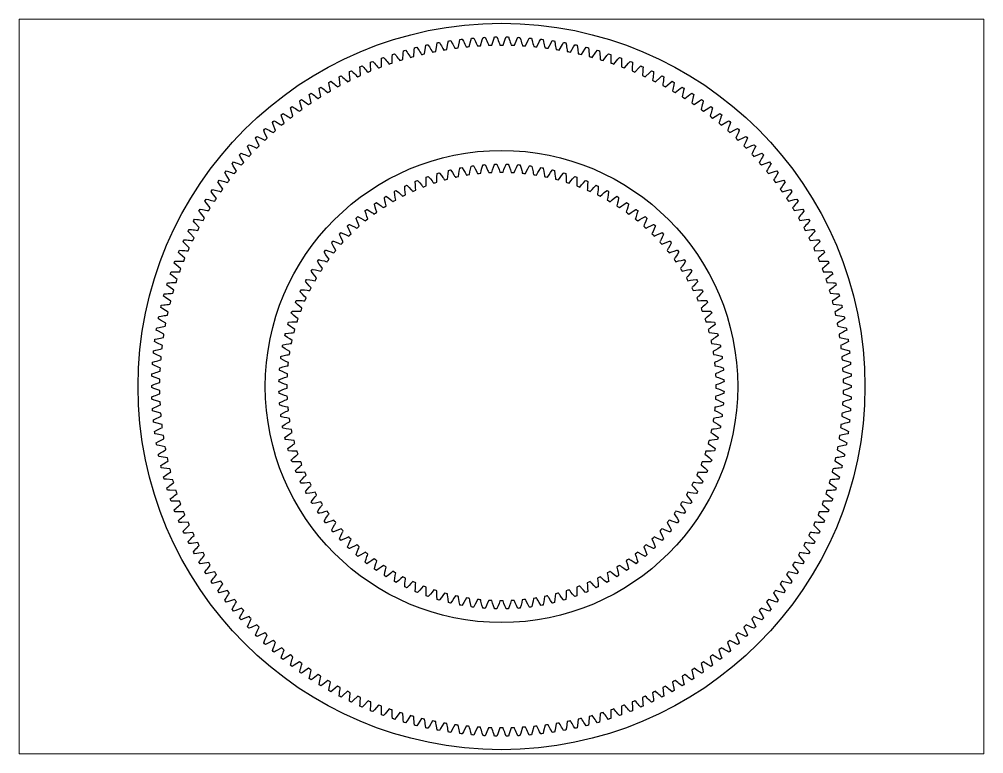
# Paper-space layout 'Layout1' of a CAD drawing. Header units: inches. Extents: x 1.05 to 9.45, y 0.8 to 7.2.
# The model-space entities are those that its viewports show. They can reach past a viewport. Long polylines and large blocks are cut down to what shows.
import ezdxf

# ---------------------------------------------------------------- set-up
doc = ezdxf.new("R2010")
doc.units = ezdxf.units.IN
doc.header["$MEASUREMENT"] = 0

msp = doc.modelspace()

# ---------------------------------------------------------------- linework, layer by layer
for points in [[(100.14, 197.79, 0.001625), (100.77, 197.8), (101.02, 197.18, 0.001149), (101.62, 195.56, 0.001149), (102.05, 195.56), (102.48, 195.56), (103.07, 197.18), (103.33, 197.8), (103.33, 197.8, 0.001625), (103.95, 197.79), (104.19, 197.16, 0.001149), (104.72, 195.52, 0.001149), (105.16, 195.51), (105.59, 195.49), (106.23, 197.09), (106.51, 197.7), (106.51, 197.7, 0.001625), (107.13, 197.67), (107.34, 197.04, 0.001149), (107.83, 195.38, 0.001149), (108.26, 195.35), (108.69, 195.32), (109.39, 196.9), (109.68, 197.5), (109.68, 197.5, 0.001625), (110.31, 197.45), (110.5, 196.81, 0.001149), (110.93, 195.14, 0.001149), (111.36, 195.1), (111.79, 195.05), (112.54, 196.61), (112.85, 197.2), (112.85, 197.2, 0.001625), (113.47, 197.13), (113.64, 196.48, 0.001149), (114.02, 194.79, 0.001149), (114.45, 194.74), (114.87, 194.68), (115.68, 196.21), (116.01, 196.79), (116.01, 196.79, 0.001625), (116.63, 196.7), (116.78, 196.04, 0.001149), (117.09, 194.35, 0.001149), (117.52, 194.28), (117.95, 194.2), (118.8, 195.7), (119.15, 196.28), (119.15, 196.28, 0.001625), (119.77, 196.16), (119.89, 195.5, 0.001149), (120.15, 193.8, 0.001149), (120.58, 193.71), (121, 193.63), (121.9, 195.1), (122.27, 195.66), (122.27, 195.66, 0.001625), (122.88, 195.53), (122.99, 194.86, 0.001149), (123.19, 193.15, 0.001149), (123.61, 193.05), (124.03, 192.95), (124.98, 194.39), (125.37, 194.94), (125.37, 194.94, 0.001625), (125.98, 194.78), (126.06, 194.12, 0.001149), (126.21, 192.4, 0.001149), (126.63, 192.29), (127.04, 192.17), (128.04, 193.58), (128.45, 194.12), (128.45, 194.12, 0.001625), (129.05, 193.94), (129.11, 193.27, 0.001149), (129.2, 191.55, 0.001149), (129.61, 191.42), (130.03, 191.3), (131.07, 192.67), (131.49, 193.19), (131.49, 193.19, 0.001625), (132.09, 193), (132.13, 192.33, 0.001149), (132.16, 190.6, 0.001149), (132.57, 190.46), (132.98, 190.32), (134.07, 191.66), (134.51, 192.17), (134.51, 192.17, 0.001625), (135.1, 191.96), (135.11, 191.29, 0.001149), (135.09, 189.56, 0.001149), (135.49, 189.41), (135.9, 189.25), (137.03, 190.56), (137.49, 191.05), (137.49, 191.05, 0.001625), (138.07, 190.81), (138.06, 190.14, 0.001149), (137.98, 188.42, 0.001149), (138.38, 188.25), (138.78, 188.08), (139.95, 189.35), (140.42, 189.83), (140.42, 189.83, 0.001625), (141, 189.57), (140.97, 188.9, 0.001149), (140.83, 187.18, 0.001149), (141.23, 187), (141.62, 186.82), (142.83, 188.05), (143.32, 188.51), (143.32, 188.51, 0.001625), (143.89, 188.24), (143.84, 187.57, 0.001149), (143.64, 185.85, 0.001149), (144.03, 185.66), (144.42, 185.47), (145.67, 186.65), (146.17, 187.1), (146.17, 187.1, 0.001625), (146.73, 186.81), (146.66, 186.14, 0.001149), (146.41, 184.43, 0.001149), (146.79, 184.23), (147.17, 184.02), (148.46, 185.16), (148.98, 185.59), (148.98, 185.59, 0.001625), (149.52, 185.28), (149.43, 184.62, 0.001149), (149.12, 182.92, 0.001149), (149.5, 182.7), (149.87, 182.48), (151.2, 183.58), (151.73, 183.99), (151.73, 183.99, 0.001625), (152.27, 183.67), (152.15, 183.01, 0.001149), (151.79, 181.32, 0.001149), (152.15, 181.09), (152.52, 180.86), (153.88, 181.91), (154.43, 182.31), (154.43, 182.31, 0.001625), (154.95, 181.96), (154.81, 181.31, 0.001149), (154.4, 179.63, 0.001149), (154.76, 179.39), (155.11, 179.15), (156.51, 180.16), (157.07, 180.53), (157.07, 180.53, 0.001625), (157.58, 180.17), (157.42, 179.52, 0.001149), (156.95, 177.86, 0.001149), (157.3, 177.61), (157.65, 177.35), (159.08, 178.31), (159.65, 178.67), (159.65, 178.67, 0.001625), (160.15, 178.29), (159.97, 177.64, 0.001149), (159.44, 176, 0.001149), (159.78, 175.74), (160.12, 175.47), (161.59, 176.39), (162.17, 176.72), (162.17, 176.72, 0.001625), (162.66, 176.33), (162.45, 175.69, 0.001149), (161.87, 174.06, 0.001149), (162.21, 173.79), (162.54, 173.51), (164.03, 174.38), (164.62, 174.69), (164.62, 174.69, 0.001625), (165.1, 174.28), (164.87, 173.65, 0.001149), (164.24, 172.05, 0.001149), (164.56, 171.76), (164.88, 171.47), (166.4, 172.29), (167.01, 172.58), (167.01, 172.58, 0.001625), (167.47, 172.16), (167.22, 171.53, 0.001149), (166.53, 169.95, 0.001149), (166.85, 169.65), (167.16, 169.35), (168.71, 170.12), (169.32, 170.4), (169.32, 170.4, 0.001625), (169.76, 169.96), (169.5, 169.34, 0.001149), (168.76, 167.78, 0.001149), (169.06, 167.47), (169.37, 167.17), (170.94, 167.88), (171.56, 168.13), (171.56, 168.13, 0.001625), (171.99, 167.68), (171.7, 167.07, 0.001149), (170.91, 165.54, 0.001149), (171.21, 165.22), (171.5, 164.9), (173.09, 165.56), (173.72, 165.8), (173.72, 165.8, 0.001625), (174.14, 165.33), (173.83, 164.73, 0.001149), (172.99, 163.23, 0.001149), (173.27, 162.9), (173.55, 162.57), (175.17, 163.18), (175.81, 163.39), (175.81, 163.39, 0.001625), (176.21, 162.91), (175.88, 162.33, 0.001149), (174.99, 160.85, 0.001149), (175.26, 160.51), (175.53, 160.18), (177.17, 160.73), (177.81, 160.92), (177.81, 160.92, 0.001625), (178.19, 160.43), (177.85, 159.85, 0.001149), (176.91, 158.4, 0.001149), (177.17, 158.06), (177.43, 157.71), (179.08, 158.21), (179.73, 158.38), (179.73, 158.38, 0.001625), (180.1, 157.88), (179.74, 157.31, 0.001149), (178.75, 155.9, 0.001149), (179, 155.54), (179.25, 155.19), (180.91, 155.64), (181.57, 155.79), (181.57, 155.79, 0.001625), (181.92, 155.27), (181.54, 154.71, 0.001149), (180.5, 153.33, 0.001149), (180.74, 152.97), (180.98, 152.61), (182.66, 153), (183.32, 153.13), (183.32, 153.13, 0.001625), (183.65, 152.6), (183.25, 152.06, 0.001149), (182.17, 150.71, 0.001149), (182.4, 150.34), (182.62, 149.97), (184.32, 150.3), (184.98, 150.41), (184.98, 150.41, 0.001625), (185.29, 149.87), (184.88, 149.35, 0.001149), (183.76, 148.03, 0.001149), (183.97, 147.66), (184.18, 147.28), (185.88, 147.56), (186.55, 147.64), (186.55, 147.64, 0.001625), (186.85, 147.09), (186.41, 146.58, 0.001149), (185.25, 145.31, 0.001149), (185.45, 144.92), (185.65, 144.54), (187.36, 144.76), (188.03, 144.82), (188.03, 144.82, 0.001625), (188.31, 144.26), (187.85, 143.77, 0.001149), (186.65, 142.53, 0.001149), (186.84, 142.14), (187.02, 141.75), (188.74, 141.92), (189.41, 141.96), (189.41, 141.96, 0.001625), (189.67, 141.39), (189.2, 140.91, 0.001149), (187.96, 139.71, 0.001149), (188.13, 139.32), (188.3, 138.92), (190.03, 139.03), (190.7, 139.05), (190.7, 139.05, 0.001625), (190.94, 138.47), (190.46, 138, 0.001149), (189.17, 136.85, 0.001149), (189.33, 136.45), (189.49, 136.05), (191.22, 136.1), (191.89, 136.09), (191.89, 136.09, 0.001625), (192.11, 135.51), (191.61, 135.06, 0.001149), (190.29, 133.95, 0.001149), (190.44, 133.55), (190.58, 133.14), (192.31, 133.13), (192.98, 133.11), (192.98, 133.11, 0.001625), (193.18, 132.51), (192.67, 132.08, 0.001149), (191.31, 131.02, 0.001149), (191.45, 130.61), (191.58, 130.19), (193.3, 130.13), (193.97, 130.08), (193.97, 130.08, 0.001625), (194.16, 129.48), (193.63, 129.07, 0.001149), (192.24, 128.05, 0.001149), (192.36, 127.63), (192.48, 127.22), (194.2, 127.1), (194.87, 127.03), (194.87, 127.03, 0.001625), (195.03, 126.42), (194.49, 126.02, 0.001149), (193.06, 125.05, 0.001149), (193.17, 124.63), (193.28, 124.21), (194.99, 124.04), (195.66, 123.94), (195.66, 123.94, 0.001625), (195.8, 123.33), (195.25, 122.95, 0.001149), (193.79, 122.03, 0.001149), (193.88, 121.61), (193.98, 121.19), (195.69, 120.95), (196.35, 120.84), (196.35, 120.84, 0.001625), (196.47, 120.22), (195.91, 119.86, 0.001149), (194.42, 118.98, 0.001149), (194.5, 118.56), (194.57, 118.14), (196.28, 117.84), (196.93, 117.71), (196.93, 117.71, 0.001625), (197.04, 117.09), (196.46, 116.75, 0.001149), (194.94, 115.92, 0.001149), (195.01, 115.49), (195.07, 115.07), (196.76, 114.72), (197.42, 114.56), (197.42, 114.56, 0.001625), (197.5, 113.94), (196.91, 113.62, 0.001149), (195.37, 112.84, 0.001149), (195.42, 112.41), (195.47, 111.98), (197.15, 111.58), (197.79, 111.4), (197.79, 111.4, 0.001625), (197.86, 110.78), (197.26, 110.48, 0.001149), (195.69, 109.75, 0.001149), (195.73, 109.32), (195.76, 108.89), (197.43, 108.43), (198.07, 108.23), (198.07, 108.23, 0.001625), (198.11, 107.61), (197.5, 107.32, 0.001149), (195.91, 106.65, 0.001149), (195.93, 106.22), (195.95, 105.79), (197.6, 105.27), (198.23, 105.05), (198.23, 105.05, 0.001625), (198.26, 104.43), (197.64, 104.16, 0.001149), (196.03, 103.54, 0.001149), (196.04, 103.11), (196.04, 102.68), (197.67, 102.11), (198.3, 101.87), (198.3, 101.87, 0.001625), (198.3, 101.24), (197.67, 101, 0.001149), (196.04, 100.44, 0.001149), (196.04, 100), (196.03, 99.57), (197.64, 98.95), (198.26, 98.69), (198.26, 98.69, 0.001625), (198.23, 98.06), (197.6, 97.84, 0.001149), (195.95, 97.33, 0.001149), (195.93, 96.9), (195.91, 96.47), (197.5, 95.79), (198.11, 95.51), (198.11, 95.51, 0.001625), (198.07, 94.88), (197.43, 94.68, 0.001149), (195.76, 94.23, 0.001149), (195.73, 93.79), (195.69, 93.36), (197.26, 92.64), (197.86, 92.34), (197.86, 92.34, 0.001625), (197.79, 91.71), (197.15, 91.53, 0.001149), (195.47, 91.13, 0.001149), (195.42, 90.7), (195.37, 90.27), (196.91, 89.5), (197.5, 89.17), (197.5, 89.17, 0.001625), (197.42, 88.55), (196.76, 88.39, 0.001149), (195.07, 88.05, 0.001149), (195.01, 87.62), (194.94, 87.19), (196.46, 86.37), (197.04, 86.02), (197.04, 86.02, 0.001625), (196.93, 85.41), (196.28, 85.27, 0.001149), (194.57, 84.98, 0.001149), (194.5, 84.55), (194.42, 84.13), (195.91, 83.25), (196.47, 82.89), (196.47, 82.89, 0.001625), (196.35, 82.28), (195.69, 82.16, 0.001149), (193.98, 81.93, 0.001149), (193.88, 81.51), (193.79, 81.09), (195.25, 80.16), (195.8, 79.78), (195.8, 79.78, 0.001625), (195.66, 79.17), (194.99, 79.08, 0.001149), (193.28, 78.9, 0.001149), (193.17, 78.48), (193.06, 78.06), (194.49, 77.09), (195.03, 76.69), (195.03, 76.69, 0.001625), (194.87, 76.09), (194.2, 76.02, 0.001149), (192.48, 75.9, 0.001149), (192.36, 75.48), (192.24, 75.07), (193.63, 74.05), (194.16, 73.63), (194.16, 73.63, 0.001625), (193.97, 73.03), (193.3, 72.98, 0.001149), (191.58, 72.92, 0.001149), (191.45, 72.51), (191.31, 72.1), (192.67, 71.03), (193.18, 70.6), (193.18, 70.6, 0.001625), (192.98, 70.01), (192.31, 69.98, 0.001149), (190.58, 69.98, 0.001149), (190.44, 69.57), (190.29, 69.16), (191.61, 68.05), (192.11, 67.6), (192.11, 67.6, 0.001625), (191.89, 67.02), (191.22, 67.02, 0.001149), (189.49, 67.07, 0.001149), (189.33, 66.66), (189.17, 66.26), (190.46, 65.11), (190.94, 64.65), (190.94, 64.65, 0.001625), (190.7, 64.07), (190.03, 64.09, 0.001149), (188.3, 64.19, 0.001149), (188.13, 63.8), (187.96, 63.4), (189.2, 62.21), (189.67, 61.73), (189.67, 61.73, 0.001625), (189.41, 61.16), (188.74, 61.2, 0.001149), (187.02, 61.36, 0.001149), (186.84, 60.97), (186.65, 60.58), (187.85, 59.35), (188.31, 58.85), (188.31, 58.85, 0.001625), (188.03, 58.29), (187.36, 58.35, 0.001149), (185.65, 58.57, 0.001149), (185.45, 58.19), (185.25, 57.81), (186.41, 56.53), (186.85, 56.02), (186.85, 56.02, 0.001625), (186.55, 55.47), (185.88, 55.56, 0.001149), (184.18, 55.83, 0.001149), (183.97, 55.46), (183.76, 55.08), (184.88, 53.77), (185.29, 53.24), (185.29, 53.24, 0.001625), (184.98, 52.7), (184.32, 52.81, 0.001149), (182.62, 53.14, 0.001149), (182.4, 52.77), (182.17, 52.41), (183.25, 51.06), (183.65, 50.52), (183.65, 50.52, 0.001625), (183.32, 49.99), (182.66, 50.12, 0.001149), (180.98, 50.51, 0.001149), (180.74, 50.14), (180.5, 49.78), (181.54, 48.4), (181.92, 47.85), (181.92, 47.85, 0.001625), (181.57, 47.33), (180.91, 47.48, 0.001149), (179.25, 47.92, 0.001149), (179, 47.57), (178.75, 47.22), (179.74, 45.8), (180.1, 45.24), (180.1, 45.24, 0.001625), (179.73, 44.73), (179.08, 44.9, 0.001149), (177.43, 45.4, 0.001149), (177.17, 45.06), (176.91, 44.71), (177.85, 43.26), (178.19, 42.69), (178.19, 42.69, 0.001625), (177.81, 42.19), (177.17, 42.39, 0.001149), (175.53, 42.94, 0.001149), (175.26, 42.6), (174.99, 42.27), (175.88, 40.79), (176.21, 40.2), (176.21, 40.2, 0.001625), (175.81, 39.72), (175.17, 39.93, 0.001149), (173.55, 40.54, 0.001149), (173.27, 40.21), (172.99, 39.89), (173.83, 38.38), (174.14, 37.78), (174.14, 37.78, 0.001625), (173.72, 37.32), (173.09, 37.55, 0.001149), (171.5, 38.21, 0.001149), (171.21, 37.89), (170.91, 37.58), (171.7, 36.04), (171.99, 35.43), (171.99, 35.43, 0.001625), (171.56, 34.98), (170.94, 35.24, 0.001149), (169.37, 35.95, 0.001149), (169.06, 35.64), (168.76, 35.33), (169.5, 33.77), (169.76, 33.16), (169.76, 33.16, 0.001625), (169.32, 32.72), (168.71, 32.99, 0.001149), (167.16, 33.76, 0.001149), (166.85, 33.46), (166.53, 33.16), (167.22, 31.58), (167.47, 30.96), (167.47, 30.96, 0.001625), (167.01, 30.53), (166.4, 30.83, 0.001149), (164.88, 31.64, 0.001149), (164.56, 31.36), (164.24, 31.07), (164.87, 29.46), (165.1, 28.83), (165.1, 28.83, 0.001625), (164.62, 28.42), (164.03, 28.74, 0.001149), (162.54, 29.6, 0.001149), (162.21, 29.33), (161.87, 29.05), (162.45, 27.43), (162.66, 26.79), (162.66, 26.79, 0.001625), (162.17, 26.39), (161.59, 26.73, 0.001149), (160.12, 27.64, 0.001149), (159.78, 27.38), (159.44, 27.11), (159.97, 25.47), (160.15, 24.82), (160.15, 24.82, 0.001625), (159.65, 24.45), (159.08, 24.8, 0.001149), (157.65, 25.76, 0.001149), (157.3, 25.51), (156.95, 25.26), (157.42, 23.6), (157.58, 22.94), (157.58, 22.94, 0.001625), (157.07, 22.59), (156.51, 22.96, 0.001149), (155.11, 23.97, 0.001149), (154.76, 23.72), (154.4, 23.48), (154.81, 21.81), (154.95, 21.15), (154.95, 21.15, 0.001625), (154.43, 20.81), (153.88, 21.2, 0.001149), (152.52, 22.26, 0.001149), (152.15, 22.02), (151.79, 21.8), (152.15, 20.11), (152.27, 19.45), (152.27, 19.45, 0.001625), (151.73, 19.12), (151.2, 19.53, 0.001149), (149.87, 20.63, 0.001149), (149.5, 20.41), (149.12, 20.19), (149.43, 18.5), (149.52, 17.83), (149.52, 17.83, 0.001625), (148.98, 17.52), (148.46, 17.95, 0.001149), (147.17, 19.09, 0.001149), (146.79, 18.89), (146.41, 18.68), (146.66, 16.97), (146.73, 16.31), (146.73, 16.31, 0.001625), (146.17, 16.02), (145.67, 16.46, 0.001149), (144.42, 17.65, 0.001149), (144.03, 17.45), (143.64, 17.26), (143.84, 15.55), (143.89, 14.88), (143.89, 14.88, 0.001625), (143.32, 14.61), (142.83, 15.07, 0.001149), (141.62, 16.29, 0.001149), (141.23, 16.11), (140.83, 15.93), (140.97, 14.21), (141, 13.54), (141, 13.54, 0.001625), (140.42, 13.29), (139.95, 13.76, 0.001149), (138.78, 15.03, 0.001149), (138.38, 14.86), (137.98, 14.7), (138.06, 12.97), (138.07, 12.3), (138.07, 12.3, 0.001625), (137.49, 12.07), (137.03, 12.56, 0.001149), (135.9, 13.86, 0.001149), (135.49, 13.71), (135.09, 13.56), (135.11, 11.83), (135.1, 11.16), (135.1, 11.16, 0.001625), (134.51, 10.95), (134.07, 11.45, 0.001149), (132.98, 12.79, 0.001149), (132.57, 12.65), (132.16, 12.51), (132.13, 10.79), (132.09, 10.12), (132.09, 10.12, 0.001625), (131.49, 9.92), (131.07, 10.44, 0.001149), (130.03, 11.82, 0.001149), (129.61, 11.69), (129.2, 11.56), (129.11, 9.84), (129.05, 9.17), (129.05, 9.17, 0.001625), (128.45, 9), (128.04, 9.53, 0.001149), (127.04, 10.94, 0.001149), (126.63, 10.83), (126.21, 10.72), (126.06, 9), (125.98, 8.33), (125.98, 8.33, 0.001625), (125.37, 8.18), (124.98, 8.72, 0.001149), (124.03, 10.16, 0.001149), (123.61, 10.06), (123.19, 9.97), (122.99, 8.25), (122.88, 7.59), (122.88, 7.59, 0.001625), (122.27, 7.46), (121.9, 8.02, 0.001149), (121, 9.49, 0.001149), (120.58, 9.4), (120.15, 9.32), (119.89, 7.61), (119.77, 6.95), (119.77, 6.95, 0.001625), (119.15, 6.84), (118.8, 7.41, 0.001149), (117.95, 8.91, 0.001149), (117.52, 8.84), (117.09, 8.77), (116.78, 7.07), (116.63, 6.42), (116.63, 6.42, 0.001625), (116.01, 6.33), (115.68, 6.91, 0.001149), (114.87, 8.44, 0.001149), (114.45, 8.38), (114.02, 8.32), (113.64, 6.64), (113.47, 5.99), (113.47, 5.99, 0.001625), (112.85, 5.92), (112.54, 6.51, 0.001149), (111.79, 8.06, 0.001149), (111.36, 8.02), (110.93, 7.98), (110.5, 6.31), (110.31, 5.66), (110.31, 5.66, 0.001625), (109.68, 5.61), (109.39, 6.21, 0.001149), (108.69, 7.79, 0.001149), (108.26, 7.76), (107.83, 7.74), (107.34, 6.08), (107.13, 5.44), (107.13, 5.44, 0.001625), (106.51, 5.41), (106.23, 6.02, 0.001149), (105.59, 7.62, 0.001149), (105.16, 7.61), (104.72, 7.6), (104.19, 5.96), (103.95, 5.33), (103.95, 5.33, 0.001625), (103.33, 5.32), (103.07, 5.94, 0.001149), (102.48, 7.56, 0.001149), (102.05, 7.56), (101.62, 7.56), (101.02, 5.94), (100.77, 5.32), (100.77, 5.32, 0.001625), (100.14, 5.33), (99.91, 5.96, 0.001149), (99.37, 7.6, 0.001149), (98.94, 7.61), (98.51, 7.62), (97.86, 6.02), (97.59, 5.41), (97.59, 5.41, 0.001625), (96.96, 5.44), (96.75, 6.08, 0.001149), (96.27, 7.74, 0.001149), (95.84, 7.76), (95.4, 7.79), (94.71, 6.21), (94.41, 5.61), (94.41, 5.61, 0.001625), (93.79, 5.66), (93.6, 6.31, 0.001149), (93.17, 7.98, 0.001149), (92.74, 8.02), (92.31, 8.06), (91.56, 6.51), (91.24, 5.92), (91.24, 5.92, 0.001625), (90.62, 5.99), (90.45, 6.64, 0.001149), (90.08, 8.32, 0.001149), (89.65, 8.38), (89.22, 8.44), (88.42, 6.91), (88.09, 6.33), (88.09, 6.33, 0.001625), (87.47, 6.42), (87.32, 7.07, 0.001149), (87, 8.77, 0.001149), (86.58, 8.84), (86.15, 8.91), (85.3, 7.41), (84.95, 6.84), (84.95, 6.84, 0.001625), (84.33, 6.95), (84.21, 7.61, 0.001149), (83.94, 9.32, 0.001149), (83.52, 9.4), (83.1, 9.49), (82.19, 8.02), (81.82, 7.46), (81.82, 7.46, 0.001625), (81.21, 7.59), (81.11, 8.25, 0.001149), (80.9, 9.97, 0.001149), (80.48, 10.06), (80.06, 10.16), (79.11, 8.72), (78.72, 8.18), (78.72, 8.18, 0.001625), (78.12, 8.33), (78.04, 9, 0.001149), (77.89, 10.72, 0.001149), (77.47, 10.83), (77.05, 10.94), (76.06, 9.53), (75.65, 9), (75.65, 9, 0.001625), (75.05, 9.17), (74.99, 9.84, 0.001149), (74.9, 11.56, 0.001149), (74.48, 11.69), (74.07, 11.82), (73.03, 10.44), (72.6, 9.92), (72.6, 9.92, 0.001625), (72.01, 10.12), (71.97, 10.79, 0.001149), (71.94, 12.51, 0.001149), (71.53, 12.65), (71.12, 12.79), (70.03, 11.45), (69.59, 10.95), (69.59, 10.95, 0.001625), (69, 11.16), (68.99, 11.83, 0.001149), (69.01, 13.56, 0.001149), (68.6, 13.71), (68.2, 13.86), (67.07, 12.56), (66.61, 12.07), (66.61, 12.07, 0.001625), (66.03, 12.3), (66.04, 12.97, 0.001149), (66.12, 14.7, 0.001149), (65.72, 14.86), (65.32, 15.03), (64.15, 13.76), (63.67, 13.29), (63.67, 13.29, 0.001625), (63.1, 13.54), (63.13, 14.21, 0.001149), (63.26, 15.93, 0.001149), (62.87, 16.11), (62.48, 16.29), (61.26, 15.07), (60.77, 14.61), (60.77, 14.61, 0.001625), (60.21, 14.88), (60.26, 15.55, 0.001149), (60.45, 17.26, 0.001149), (60.07, 17.45), (59.68, 17.65), (58.43, 16.46), (57.92, 16.02), (57.92, 16.02, 0.001625), (57.37, 16.31), (57.44, 16.97, 0.001149), (57.69, 18.68, 0.001149), (57.31, 18.89), (56.93, 19.09), (55.64, 17.95), (55.12, 17.52), (55.12, 17.52, 0.001625), (54.57, 17.83), (54.67, 18.5, 0.001149), (54.97, 20.19, 0.001149), (54.6, 20.41), (54.23, 20.63), (52.9, 19.53), (52.37, 19.12), (52.37, 19.12, 0.001625), (51.83, 19.45), (51.95, 20.11, 0.001149), (52.31, 21.8, 0.001149), (51.94, 22.02), (51.58, 22.26), (50.21, 21.2), (49.67, 20.81), (49.67, 20.81, 0.001625), (49.14, 21.15), (49.28, 21.81, 0.001149), (49.7, 23.48, 0.001149), (49.34, 23.72), (48.98, 23.97), (47.58, 22.96), (47.03, 22.59), (47.03, 22.59, 0.001625), (46.51, 22.94), (46.67, 23.6, 0.001149), (47.15, 25.26, 0.001149), (46.8, 25.51), (46.45, 25.76), (45.01, 24.8), (44.44, 24.45), (44.44, 24.45, 0.001625), (43.94, 24.82), (44.13, 25.47, 0.001149), (44.65, 27.11, 0.001149), (44.31, 27.38), (43.97, 27.64), (42.51, 26.73), (41.93, 26.39), (41.93, 26.39, 0.001625), (41.44, 26.79), (41.64, 27.43, 0.001149), (42.22, 29.05, 0.001149), (41.89, 29.33), (41.56, 29.6), (40.07, 28.74), (39.47, 28.42), (39.47, 28.42, 0.001625), (39, 28.83), (39.22, 29.46, 0.001149), (39.86, 31.07, 0.001149), (39.54, 31.36), (39.21, 31.64), (37.69, 30.83), (37.09, 30.53), (37.09, 30.53, 0.001625), (36.63, 30.96), (36.87, 31.58, 0.001149), (37.56, 33.16, 0.001149), (37.25, 33.46), (36.94, 33.76), (35.39, 32.99), (34.78, 32.72), (34.78, 32.72, 0.001625), (34.33, 33.16), (34.6, 33.77, 0.001149), (35.34, 35.33, 0.001149), (35.03, 35.64), (34.73, 35.95), (33.16, 35.24), (32.54, 34.98), (32.54, 34.98, 0.001625), (32.11, 35.43), (32.39, 36.04, 0.001149), (33.18, 37.58, 0.001149), (32.89, 37.89), (32.6, 38.21), (31, 37.55), (30.38, 37.32), (30.38, 37.32, 0.001625), (29.96, 37.78), (30.26, 38.38, 0.001149), (31.11, 39.89, 0.001149), (30.82, 40.21), (30.54, 40.54), (28.93, 39.93), (28.29, 39.72), (28.29, 39.72, 0.001625), (27.89, 40.2), (28.22, 40.79, 0.001149), (29.11, 42.27, 0.001149), (28.83, 42.6), (28.56, 42.94), (26.93, 42.39), (26.29, 42.19), (26.29, 42.19, 0.001625), (25.9, 42.69), (26.25, 43.26, 0.001149), (27.18, 44.71, 0.001149), (26.92, 45.06), (26.67, 45.4), (25.01, 44.9), (24.36, 44.73), (24.36, 44.73, 0.001625), (24, 45.24), (24.36, 45.8, 0.001149), (25.35, 47.22, 0.001149), (25.1, 47.57), (24.85, 47.92), (23.18, 47.48), (22.53, 47.33), (22.53, 47.33, 0.001625), (22.18, 47.85), (22.56, 48.4, 0.001149), (23.59, 49.78, 0.001149), (23.35, 50.14), (23.12, 50.51), (21.44, 50.12), (20.78, 49.99), (20.78, 49.99, 0.001625), (20.45, 50.52), (20.85, 51.06, 0.001149), (21.92, 52.41, 0.001149), (21.7, 52.77), (21.47, 53.14), (19.78, 52.81), (19.12, 52.7), (19.12, 52.7, 0.001625), (18.8, 53.24), (19.22, 53.77, 0.001149), (20.34, 55.08, 0.001149), (20.13, 55.46), (19.92, 55.83), (18.21, 55.56), (17.55, 55.47), (17.55, 55.47, 0.001625), (17.25, 56.02), (17.69, 56.53, 0.001149), (18.85, 57.81, 0.001149), (18.65, 58.19), (18.45, 58.57), (16.74, 58.35), (16.07, 58.29), (16.07, 58.29, 0.001625), (15.79, 58.85), (16.24, 59.35, 0.001149), (17.45, 60.58, 0.001149), (17.26, 60.97), (17.08, 61.36), (15.36, 61.2), (14.69, 61.16), (14.69, 61.16, 0.001625), (14.43, 61.73), (14.89, 62.21, 0.001149), (16.14, 63.4, 0.001149), (15.97, 63.8), (15.79, 64.19), (14.07, 64.09), (13.4, 64.07), (13.4, 64.07, 0.001625), (13.16, 64.65), (13.64, 65.11, 0.001149), (14.93, 66.26, 0.001149), (14.76, 66.66), (14.6, 67.07), (12.88, 67.02), (12.21, 67.02), (12.21, 67.02, 0.001625), (11.99, 67.6), (12.48, 68.05, 0.001149), (13.81, 69.16, 0.001149), (13.66, 69.57), (13.51, 69.98), (11.79, 69.98), (11.12, 70.01), (11.12, 70.01, 0.001625), (10.91, 70.6), (11.43, 71.03, 0.001149), (12.78, 72.1, 0.001149), (12.65, 72.51), (12.52, 72.92), (10.79, 72.98), (10.12, 73.03), (10.12, 73.03, 0.001625), (9.94, 73.63), (10.47, 74.05, 0.001149), (11.86, 75.07, 0.001149), (11.74, 75.48), (11.62, 75.9), (9.9, 76.02), (9.23, 76.09), (9.23, 76.09, 0.001625), (9.07, 76.69), (9.61, 77.09, 0.001149), (11.03, 78.06, 0.001149), (10.92, 78.48), (10.82, 78.9), (9.1, 79.08), (8.44, 79.17), (8.44, 79.17, 0.001625), (8.29, 79.78), (8.85, 80.16, 0.001149), (10.3, 81.09, 0.001149), (10.21, 81.51), (10.12, 81.93), (8.41, 82.16), (7.75, 82.28), (7.75, 82.28, 0.001625), (7.63, 82.89), (8.19, 83.25, 0.001149), (9.68, 84.13, 0.001149), (9.6, 84.55), (9.52, 84.98), (7.82, 85.27), (7.16, 85.41), (7.16, 85.41, 0.001625), (7.06, 86.02), (7.64, 86.37, 0.001149), (9.15, 87.19, 0.001149), (9.09, 87.62), (9.02, 88.05), (7.33, 88.39), (6.68, 88.55), (6.68, 88.55, 0.001625), (6.6, 89.17), (7.19, 89.5, 0.001149), (8.73, 90.27, 0.001149), (8.68, 90.7), (8.63, 91.13), (6.95, 91.53), (6.3, 91.71), (6.3, 91.71, 0.001625), (6.24, 92.34), (6.84, 92.64, 0.001149), (8.41, 93.36, 0.001149), (8.37, 93.79), (8.33, 94.23), (6.67, 94.68), (6.03, 94.88), (6.03, 94.88, 0.001625), (5.99, 95.51), (6.6, 95.79, 0.001149), (8.19, 96.47, 0.001149), (8.16, 96.9), (8.14, 97.33), (6.5, 97.84), (5.86, 98.06), (5.86, 98.06, 0.001625), (5.84, 98.69), (6.46, 98.95, 0.001149), (8.07, 99.57, 0.001149), (8.06, 100), (8.05, 100.44), (6.42, 101), (5.8, 101.24), (5.8, 101.24, 0.001625), (5.8, 101.87), (6.42, 102.11, 0.001149), (8.05, 102.68, 0.001149), (8.06, 103.11), (8.07, 103.54), (6.46, 104.16), (5.84, 104.43), (5.84, 104.43, 0.001625), (5.86, 105.05), (6.5, 105.27, 0.001149), (8.14, 105.79, 0.001149), (8.16, 106.22), (8.19, 106.65), (6.6, 107.32), (5.99, 107.61), (5.99, 107.61, 0.001625), (6.03, 108.23), (6.67, 108.43, 0.001149), (8.33, 108.89, 0.001149), (8.37, 109.32), (8.41, 109.75), (6.84, 110.48), (6.24, 110.78), (6.24, 110.78, 0.001625), (6.3, 111.4), (6.95, 111.58, 0.001149), (8.63, 111.98, 0.001149), (8.68, 112.41), (8.73, 112.84), (7.19, 113.62), (6.6, 113.94), (6.6, 113.94, 0.001625), (6.68, 114.56), (7.33, 114.72, 0.001149), (9.02, 115.07, 0.001149), (9.09, 115.49), (9.15, 115.92), (7.64, 116.75), (7.06, 117.09), (7.06, 117.09, 0.001625), (7.16, 117.71), (7.82, 117.84, 0.001149), (9.52, 118.14, 0.001149), (9.6, 118.56), (9.68, 118.98), (8.19, 119.86), (7.63, 120.22), (7.63, 120.22, 0.001625), (7.75, 120.84), (8.41, 120.95, 0.001149), (10.12, 121.19, 0.001149), (10.21, 121.61), (10.3, 122.03), (8.85, 122.95), (8.29, 123.33), (8.29, 123.33, 0.001625), (8.44, 123.94), (9.1, 124.04, 0.001149), (10.82, 124.21, 0.001149), (10.92, 124.63), (11.03, 125.05), (9.61, 126.02), (9.07, 126.42), (9.07, 126.42, 0.001625), (9.23, 127.03), (9.9, 127.1, 0.001149), (11.62, 127.22, 0.001149), (11.74, 127.63), (11.86, 128.05), (10.47, 129.07), (9.94, 129.48), (9.94, 129.48, 0.001625), (10.12, 130.08), (10.79, 130.13, 0.001149), (12.52, 130.19, 0.001149), (12.65, 130.61), (12.78, 131.02), (11.43, 132.08), (10.91, 132.51), (10.91, 132.51, 0.001625), (11.12, 133.11), (11.79, 133.13, 0.001149), (13.51, 133.14, 0.001149), (13.66, 133.55), (13.81, 133.95), (12.48, 135.06), (11.99, 135.51), (11.99, 135.51, 0.001625), (12.21, 136.09), (12.88, 136.1, 0.001149), (14.6, 136.05, 0.001149), (14.76, 136.45), (14.93, 136.85), (13.64, 138), (13.16, 138.47), (13.16, 138.47, 0.001625), (13.4, 139.05), (14.07, 139.03, 0.001149), (15.79, 138.92, 0.001149), (15.97, 139.32), (16.14, 139.71), (14.89, 140.91), (14.43, 141.39), (14.43, 141.39, 0.001625), (14.69, 141.96), (15.36, 141.92, 0.001149), (17.08, 141.75, 0.001149), (17.26, 142.14), (17.45, 142.53), (16.24, 143.77), (15.79, 144.26), (15.79, 144.26, 0.001625), (16.07, 144.82), (16.74, 144.76, 0.001149), (18.45, 144.54, 0.001149), (18.65, 144.92), (18.85, 145.31), (17.69, 146.58), (17.25, 147.09), (17.25, 147.09, 0.001625), (17.55, 147.64), (18.21, 147.56, 0.001149), (19.92, 147.28, 0.001149), (20.13, 147.66), (20.34, 148.03), (19.22, 149.35), (18.8, 149.87), (18.8, 149.87, 0.001625), (19.12, 150.41), (19.78, 150.3, 0.001149), (21.47, 149.97, 0.001149), (21.7, 150.34), (21.92, 150.71), (20.85, 152.06), (20.45, 152.6), (20.45, 152.6, 0.001625), (20.78, 153.13), (21.44, 153, 0.001149), (23.12, 152.61, 0.001149), (23.35, 152.97), (23.59, 153.33), (22.56, 154.71), (22.18, 155.27), (22.18, 155.27, 0.001625), (22.53, 155.79), (23.18, 155.64, 0.001149), (24.85, 155.19, 0.001149), (25.1, 155.54), (25.35, 155.9), (24.36, 157.31), (24, 157.88), (24, 157.88, 0.001625), (24.36, 158.38), (25.01, 158.21, 0.001149), (26.67, 157.71, 0.001149), (26.92, 158.06), (27.18, 158.4), (26.25, 159.85), (25.9, 160.43), (25.9, 160.43, 0.001625), (26.29, 160.92), (26.93, 160.73, 0.001149), (28.56, 160.18, 0.001149), (28.83, 160.51), (29.11, 160.85), (28.22, 162.33), (27.89, 162.91), (27.89, 162.91, 0.001625), (28.29, 163.39), (28.93, 163.18, 0.001149), (30.54, 162.57, 0.001149), (30.82, 162.9), (31.11, 163.23), (30.26, 164.73), (29.96, 165.33), (29.96, 165.33, 0.001625), (30.38, 165.8), (31, 165.56, 0.001149), (32.6, 164.9, 0.001149), (32.89, 165.22), (33.18, 165.54), (32.39, 167.07), (32.11, 167.68), (32.11, 167.68, 0.001625), (32.54, 168.13), (33.16, 167.88, 0.001149), (34.73, 167.17, 0.001149), (35.03, 167.47), (35.34, 167.78), (34.6, 169.34), (34.33, 169.96), (34.33, 169.96, 0.001625), (34.78, 170.4), (35.39, 170.12, 0.001149), (36.94, 169.35, 0.001149), (37.25, 169.65), (37.56, 169.95), (36.87, 171.53), (36.63, 172.16), (36.63, 172.16, 0.001625), (37.09, 172.58), (37.69, 172.29, 0.001149), (39.21, 171.47, 0.001149), (39.54, 171.76), (39.86, 172.05), (39.22, 173.65), (39, 174.28), (39, 174.28, 0.001625), (39.47, 174.69), (40.07, 174.38, 0.001149), (41.56, 173.51, 0.001149), (41.89, 173.79), (42.22, 174.06), (41.64, 175.69), (41.44, 176.33), (41.44, 176.33, 0.001625), (41.93, 176.72), (42.51, 176.39, 0.001149), (43.97, 175.47, 0.001149), (44.31, 175.74), (44.65, 176), (44.13, 177.64), (43.94, 178.29), (43.94, 178.29, 0.001625), (44.44, 178.67), (45.01, 178.31, 0.001149), (46.45, 177.35, 0.001149), (46.8, 177.61), (47.15, 177.86), (46.67, 179.52), (46.51, 180.17), (46.51, 180.17, 0.001625), (47.03, 180.53), (47.58, 180.16, 0.001149), (48.98, 179.15, 0.001149), (49.34, 179.39), (49.7, 179.63), (49.28, 181.31), (49.14, 181.96), (49.14, 181.96, 0.001625), (49.67, 182.31), (50.21, 181.91, 0.001149), (51.58, 180.86, 0.001149), (51.94, 181.09), (52.31, 181.32), (51.95, 183.01), (51.83, 183.67), (51.83, 183.67, 0.001625), (52.37, 183.99), (52.9, 183.58, 0.001149), (54.23, 182.48, 0.001149), (54.6, 182.7), (54.97, 182.92), (54.67, 184.62), (54.57, 185.28), (54.57, 185.28, 0.001625), (55.12, 185.59), (55.64, 185.16, 0.001149), (56.93, 184.02, 0.001149), (57.31, 184.23), (57.69, 184.43), (57.44, 186.14), (57.37, 186.81), (57.37, 186.81, 0.001625), (57.92, 187.1), (58.43, 186.65, 0.001149), (59.68, 185.47, 0.001149), (60.07, 185.66), (60.45, 185.85), (60.26, 187.57), (60.21, 188.24), (60.21, 188.24, 0.001625), (60.77, 188.51), (61.26, 188.05, 0.001149), (62.48, 186.82, 0.001149), (62.87, 187), (63.26, 187.18), (63.13, 188.9), (63.1, 189.57), (63.1, 189.57, 0.001625), (63.67, 189.83), (64.15, 189.35, 0.001149), (65.32, 188.08, 0.001149), (65.72, 188.25), (66.12, 188.42), (66.04, 190.14), (66.03, 190.81), (66.03, 190.81, 0.001625), (66.61, 191.05), (67.07, 190.56, 0.001149), (68.2, 189.25, 0.001149), (68.6, 189.41), (69.01, 189.56), (68.99, 191.29), (69, 191.96), (69, 191.96, 0.001625), (69.59, 192.17), (70.03, 191.66, 0.001149), (71.12, 190.32, 0.001149), (71.53, 190.46), (71.94, 190.6), (71.97, 192.33), (72.01, 193), (72.01, 193, 0.001625), (72.6, 193.19), (73.03, 192.67, 0.001149), (74.07, 191.3, 0.001149), (74.48, 191.42), (74.9, 191.55), (74.99, 193.27), (75.05, 193.94), (75.05, 193.94, 0.001625), (75.65, 194.12), (76.06, 193.58, 0.001149), (77.05, 192.17, 0.001149), (77.47, 192.29), (77.89, 192.4), (78.04, 194.12), (78.12, 194.78), (78.12, 194.78, 0.001625), (78.72, 194.94), (79.11, 194.39, 0.001149), (80.06, 192.95, 0.001149), (80.48, 193.05), (80.9, 193.15), (81.11, 194.86), (81.21, 195.53), (81.21, 195.53, 0.001625), (81.82, 195.66), (82.19, 195.1, 0.001149), (83.1, 193.63, 0.001149), (83.52, 193.71), (83.94, 193.8), (84.21, 195.5), (84.33, 196.16), (84.33, 196.16, 0.001625), (84.95, 196.28), (85.3, 195.7, 0.001149), (86.15, 194.2, 0.001149), (86.58, 194.28), (87, 194.35), (87.32, 196.04), (87.47, 196.7), (87.47, 196.7, 0.001625), (88.09, 196.79), (88.42, 196.21, 0.001149), (89.22, 194.68, 0.001149), (89.65, 194.74), (90.08, 194.79), (90.45, 196.48), (90.62, 197.13), (90.62, 197.13, 0.001625), (91.24, 197.2), (91.56, 196.61, 0.001149), (92.31, 195.05, 0.001149), (92.74, 195.1), (93.17, 195.14), (93.6, 196.81), (93.79, 197.45), (93.79, 197.45, 0.001625), (94.41, 197.5), (94.71, 196.9, 0.001149), (95.4, 195.32, 0.001149), (95.84, 195.35), (96.27, 195.38), (96.75, 197.04), (96.96, 197.67), (96.96, 197.67, 0.001625), (97.59, 197.7), (97.86, 197.09, 0.001149), (98.51, 195.49, 0.001149), (98.94, 195.51), (99.37, 195.52), (99.91, 197.16), (100.14, 197.79)], [(100.14, 162.78, 0.002475), (100.75, 162.79), (100.8, 162.67), (101.11, 161.95), (101.37, 161.27, 0.001858), (101.61, 160.56, 0.001858), (102.05, 160.56), (102.49, 160.56), (102.73, 161.27), (102.99, 161.95), (103.29, 162.67), (103.35, 162.79), (103.35, 162.79, 0.002475), (103.95, 162.78), (104, 162.65), (104.27, 161.91), (104.49, 161.23, 0.001858), (104.7, 160.5, 0.001858), (105.14, 160.48), (105.57, 160.45), (105.85, 161.15), (106.15, 161.81), (106.49, 162.52), (106.55, 162.64), (106.55, 162.64, 0.002475), (107.16, 162.59), (107.2, 162.47), (107.43, 161.71), (107.61, 161.02, 0.001858), (107.78, 160.28, 0.001858), (108.22, 160.23), (108.65, 160.19), (108.97, 160.87), (109.29, 161.52), (109.68, 162.21), (109.74, 162.32), (109.74, 162.32, 0.002475), (110.34, 162.24), (110.38, 162.12), (110.57, 161.35), (110.72, 160.64, 0.001858), (110.84, 159.9, 0.001858), (111.28, 159.83), (111.71, 159.76), (112.06, 160.43), (112.42, 161.05), (112.84, 161.73), (112.91, 161.84), (112.91, 161.84, 0.002475), (113.51, 161.73), (113.54, 161.6), (113.69, 160.82), (113.8, 160.11, 0.001858), (113.89, 159.36, 0.001858), (114.31, 159.27), (114.74, 159.18), (115.13, 159.82), (115.52, 160.43), (115.97, 161.08), (116.05, 161.19), (116.05, 161.19, 0.002475), (116.64, 161.04), (116.66, 160.91), (116.77, 160.13), (116.85, 159.41, 0.001858), (116.89, 158.66, 0.001858), (117.32, 158.55), (117.74, 158.43), (118.16, 159.06), (118.58, 159.64), (119.07, 160.27), (119.15, 160.37), (119.15, 160.37, 0.002475), (119.73, 160.2), (119.75, 160.07), (119.82, 159.28), (119.85, 158.56, 0.001858), (119.86, 157.8, 0.001858), (120.28, 157.67), (120.7, 157.53), (121.15, 158.14), (121.6, 158.7), (122.12, 159.3), (122.21, 159.39), (122.21, 159.39, 0.002475), (122.78, 159.19), (122.79, 159.06), (122.81, 158.27), (122.81, 157.55, 0.001858), (122.78, 156.79, 0.001858), (123.19, 156.64), (123.6, 156.48), (124.08, 157.06), (124.57, 157.6), (125.11, 158.17), (125.21, 158.26), (125.21, 158.26, 0.002475), (125.77, 158.03), (125.77, 157.9), (125.75, 157.11), (125.71, 156.39, 0.001858), (125.64, 155.63, 0.001858), (126.05, 155.46), (126.45, 155.28), (126.96, 155.83), (127.47, 156.34), (128.04, 156.88), (128.14, 156.97), (128.14, 156.97, 0.002475), (128.69, 156.71), (128.68, 156.58), (128.63, 155.79), (128.55, 155.07, 0.001858), (128.44, 154.32, 0.001858), (128.83, 154.13), (129.22, 153.93), (129.76, 154.45), (130.3, 154.94), (130.9, 155.45), (131.01, 155.53), (131.01, 155.53, 0.002475), (131.54, 155.24), (131.53, 155.11), (131.43, 154.32), (131.32, 153.61, 0.001858), (131.17, 152.87, 0.001858), (131.55, 152.65), (131.93, 152.43), (132.5, 152.93), (133.06, 153.39), (133.69, 153.86), (133.79, 153.94), (133.79, 153.94, 0.002475), (134.31, 153.62), (134.29, 153.49), (134.15, 152.71), (134, 152.01, 0.001858), (133.81, 151.28, 0.001858), (134.18, 151.04), (134.55, 150.8), (135.14, 151.27), (135.73, 151.69), (136.38, 152.13), (136.49, 152.21), (136.49, 152.21, 0.002475), (136.99, 151.86), (136.96, 151.73), (136.78, 150.96), (136.6, 150.27, 0.001858), (136.37, 149.55, 0.001858), (136.73, 149.29), (137.08, 149.03), (137.7, 149.47), (138.3, 149.86), (138.98, 150.27), (139.09, 150.33), (139.09, 150.33, 0.002475), (139.57, 149.97), (139.54, 149.84), (139.32, 149.08), (139.1, 148.39, 0.001858), (138.84, 147.68, 0.001858), (139.18, 147.41), (139.52, 147.13), (140.16, 147.54), (140.78, 147.9), (141.48, 148.27), (141.6, 148.33), (141.6, 148.33, 0.002475), (142.06, 147.93), (142.02, 147.81), (141.76, 147.06), (141.5, 146.39, 0.001858), (141.2, 145.7, 0.001858), (141.53, 145.4), (141.85, 145.11), (142.51, 145.48), (143.15, 145.81), (143.87, 146.14), (143.99, 146.19), (143.99, 146.19, 0.002475), (144.43, 145.78), (144.38, 145.65), (144.08, 144.92), (143.79, 144.26, 0.001858), (143.46, 143.59, 0.001858), (143.77, 143.28), (144.08, 142.97), (144.75, 143.3), (145.41, 143.59), (146.14, 143.89), (146.27, 143.94), (146.27, 143.94, 0.002475), (146.69, 143.5), (146.63, 143.38), (146.3, 142.66), (145.97, 142.02, 0.001858), (145.6, 141.36, 0.001858), (145.89, 141.04), (146.19, 140.71), (146.88, 141.01), (147.55, 141.27), (148.3, 141.53), (148.43, 141.57), (148.43, 141.57, 0.002475), (148.82, 141.11), (148.76, 140.99), (148.39, 140.29), (148.03, 139.67, 0.001858), (147.62, 139.03, 0.001858), (147.9, 138.69), (148.17, 138.35), (148.88, 138.61), (149.57, 138.83), (150.33, 139.05), (150.46, 139.08), (150.46, 139.08, 0.002475), (150.83, 138.6), (150.76, 138.49), (150.35, 137.81), (149.96, 137.21, 0.001858), (149.52, 136.59, 0.001858), (149.78, 136.24), (150.04, 135.88), (150.76, 136.11), (151.45, 136.29), (152.22, 136.47), (152.35, 136.5), (152.35, 136.5, 0.002475), (152.7, 136), (152.63, 135.89), (152.18, 135.23), (151.76, 134.65, 0.001858), (151.29, 134.06, 0.001858), (151.53, 133.69), (151.77, 133.32), (152.5, 133.51), (153.2, 133.66), (153.98, 133.8), (154.11, 133.82), (154.11, 133.82, 0.002475), (154.43, 133.3), (154.35, 133.19), (153.88, 132.56), (153.42, 132, 0.001858), (152.92, 131.44, 0.001858), (153.14, 131.06), (153.36, 130.68), (154.1, 130.82), (154.81, 130.94), (155.6, 131.04), (155.73, 131.05), (155.73, 131.05, 0.002475), (156.02, 130.52), (155.94, 130.41), (155.43, 129.81), (154.94, 129.27, 0.001858), (154.42, 128.73, 0.001858), (154.62, 128.34), (154.82, 127.95), (155.56, 128.06), (156.28, 128.14), (157.07, 128.19), (157.2, 128.2), (157.2, 128.2, 0.002475), (157.46, 127.65), (157.37, 127.55), (156.83, 126.98), (156.32, 126.47, 0.001858), (155.77, 125.95, 0.001858), (155.95, 125.55), (156.12, 125.15), (156.88, 125.22), (157.6, 125.26), (158.39, 125.28), (158.52, 125.28), (158.52, 125.28, 0.002475), (158.75, 124.72), (158.66, 124.62), (158.09, 124.07), (157.55, 123.59, 0.001858), (156.97, 123.11, 0.001858), (157.13, 122.7), (157.29, 122.29), (158.04, 122.32), (158.76, 122.32), (159.55, 122.3), (159.68, 122.29), (159.68, 122.29, 0.002475), (159.89, 121.72), (159.79, 121.63), (159.19, 121.11), (158.63, 120.66, 0.001858), (158.02, 120.21, 0.001858), (158.16, 119.79), (158.29, 119.37), (159.05, 119.36), (159.77, 119.33), (160.56, 119.26), (160.69, 119.24), (160.69, 119.24, 0.002475), (160.86, 118.66), (160.76, 118.58), (160.14, 118.09), (159.55, 117.67, 0.001858), (158.92, 117.25, 0.001858), (159.04, 116.83), (159.15, 116.4), (159.9, 116.35), (160.62, 116.28), (161.4, 116.17), (161.53, 116.15), (161.53, 116.15, 0.002475), (161.68, 115.56), (161.57, 115.48), (160.92, 115.03), (160.32, 114.64, 0.001858), (159.67, 114.25, 0.001858), (159.76, 113.82), (159.85, 113.4), (160.6, 113.31), (161.31, 113.19), (162.09, 113.04), (162.22, 113.02), (162.22, 113.02, 0.002475), (162.33, 112.42), (162.22, 112.35), (161.55, 111.93), (160.92, 111.57, 0.001858), (160.25, 111.22, 0.001858), (160.32, 110.79), (160.39, 110.35), (161.13, 110.23), (161.84, 110.08), (162.61, 109.89), (162.73, 109.85), (162.73, 109.85, 0.002475), (162.81, 109.25), (162.7, 109.19), (162.01, 108.8), (161.36, 108.48, 0.001858), (160.68, 108.16, 0.001858), (160.73, 107.72), (160.77, 107.29), (161.51, 107.12), (162.2, 106.94), (162.96, 106.71), (163.08, 106.67), (163.08, 106.67, 0.002475), (163.13, 106.06), (163.01, 106), (162.3, 105.66), (161.64, 105.36, 0.001858), (160.94, 105.08, 0.001858), (160.97, 104.65), (160.99, 104.21), (161.72, 104), (162.4, 103.78), (163.15, 103.51), (163.27, 103.46), (163.27, 103.46, 0.002475), (163.28, 102.86), (163.16, 102.8), (162.44, 102.5), (161.76, 102.24, 0.001858), (161.05, 102, 0.001858), (161.05, 101.56), (161.05, 101.12), (161.76, 100.88), (162.44, 100.62), (163.16, 100.31), (163.28, 100.26), (163.28, 100.26, 0.002475), (163.27, 99.65), (163.15, 99.6), (162.4, 99.33), (161.72, 99.11, 0.001858), (160.99, 98.91, 0.001858), (160.97, 98.47), (160.94, 98.03), (161.64, 97.75), (162.3, 97.46), (163.01, 97.11), (163.13, 97.05), (163.13, 97.05, 0.002475), (163.08, 96.45), (162.96, 96.41), (162.2, 96.18), (161.51, 95.99, 0.001858), (160.77, 95.83, 0.001858), (160.73, 95.39), (160.68, 94.95), (161.36, 94.64), (162.01, 94.31), (162.7, 93.93), (162.81, 93.86), (162.81, 93.86, 0.002475), (162.73, 93.26), (162.61, 93.23), (161.84, 93.04), (161.13, 92.89, 0.001858), (160.39, 92.76, 0.001858), (160.32, 92.33), (160.25, 91.9), (160.92, 91.54), (161.55, 91.18), (162.22, 90.77), (162.33, 90.69), (162.33, 90.69, 0.002475), (162.22, 90.1), (162.09, 90.07), (161.31, 89.92), (160.6, 89.81, 0.001858), (159.85, 89.72, 0.001858), (159.76, 89.29), (159.67, 88.86), (160.32, 88.48), (160.92, 88.08), (161.57, 87.63), (161.68, 87.55), (161.68, 87.55, 0.002475), (161.53, 86.96), (161.4, 86.94), (160.62, 86.83), (159.9, 86.76, 0.001858), (159.15, 86.71, 0.001858), (159.04, 86.29), (158.92, 85.86), (159.55, 85.44), (160.14, 85.02), (160.76, 84.54), (160.86, 84.45), (160.86, 84.45, 0.002475), (160.69, 83.87), (160.56, 83.86), (159.77, 83.79), (159.05, 83.75, 0.001858), (158.29, 83.74, 0.001858), (158.16, 83.33), (158.02, 82.91), (158.63, 82.46), (159.19, 82), (159.79, 81.49), (159.89, 81.4), (159.89, 81.4, 0.002475), (159.68, 80.83), (159.55, 80.82), (158.76, 80.79), (158.04, 80.79, 0.001858), (157.29, 80.82, 0.001858), (157.13, 80.41), (156.97, 80.01), (157.55, 79.52), (158.09, 79.04), (158.66, 78.49), (158.75, 78.4), (158.75, 78.4, 0.002475), (158.52, 77.84), (158.39, 77.84), (157.6, 77.85), (156.88, 77.89, 0.001858), (156.12, 77.96, 0.001858), (155.95, 77.56), (155.77, 77.16), (156.32, 76.65), (156.83, 76.14), (157.37, 75.56), (157.46, 75.46), (157.46, 75.46, 0.002475), (157.2, 74.92), (157.07, 74.92), (156.28, 74.98), (155.56, 75.05, 0.001858), (154.82, 75.16, 0.001858), (154.62, 74.77), (154.42, 74.38), (154.94, 73.84), (155.43, 73.31), (155.94, 72.7), (156.02, 72.6), (156.02, 72.6, 0.002475), (155.73, 72.07), (155.6, 72.08), (154.81, 72.18), (154.1, 72.29, 0.001858), (153.36, 72.44, 0.001858), (153.14, 72.06), (152.92, 71.68), (153.42, 71.11), (153.88, 70.55), (154.35, 69.92), (154.43, 69.81), (154.43, 69.81, 0.002475), (154.11, 69.3), (153.98, 69.32), (153.2, 69.46), (152.5, 69.61, 0.001858), (151.77, 69.79, 0.001858), (151.53, 69.42), (151.29, 69.06), (151.76, 68.46), (152.18, 67.88), (152.63, 67.23), (152.7, 67.12), (152.7, 67.12, 0.002475), (152.35, 66.62), (152.22, 66.64), (151.45, 66.82), (150.76, 67.01, 0.001858), (150.04, 67.23, 0.001858), (149.78, 66.88), (149.52, 66.52), (149.96, 65.91), (150.35, 65.3), (150.76, 64.63), (150.83, 64.51), (150.83, 64.51, 0.002475), (150.46, 64.03), (150.33, 64.06), (149.57, 64.28), (148.88, 64.51, 0.001858), (148.17, 64.77, 0.001858), (147.9, 64.43), (147.62, 64.09), (148.03, 63.45), (148.39, 62.82), (148.76, 62.13), (148.82, 62.01), (148.82, 62.01, 0.002475), (148.43, 61.55), (148.3, 61.59), (147.55, 61.85), (146.88, 62.11, 0.001858), (146.19, 62.41, 0.001858), (145.89, 62.08), (145.6, 61.75), (145.97, 61.09), (146.3, 60.45), (146.63, 59.74), (146.69, 59.62), (146.69, 59.62, 0.002475), (146.27, 59.18), (146.14, 59.22), (145.41, 59.52), (144.75, 59.82, 0.001858), (144.08, 60.15, 0.001858), (143.77, 59.84), (143.46, 59.53), (143.79, 58.85), (144.08, 58.19), (144.38, 57.46), (144.43, 57.34), (144.43, 57.34, 0.002475), (143.99, 56.92), (143.87, 56.97), (143.15, 57.31), (142.51, 57.64, 0.001858), (141.85, 58.01, 0.001858), (141.53, 57.71), (141.2, 57.42), (141.5, 56.73), (141.76, 56.05), (142.02, 55.31), (142.06, 55.18), (142.06, 55.18, 0.002475), (141.6, 54.79), (141.48, 54.85), (140.78, 55.22), (140.16, 55.58, 0.001858), (139.52, 55.98, 0.001858), (139.18, 55.71), (138.84, 55.43), (139.1, 54.72), (139.32, 54.04), (139.54, 53.28), (139.57, 53.15), (139.57, 53.15, 0.002475), (139.09, 52.78), (138.98, 52.85), (138.3, 53.25), (137.7, 53.65, 0.001858), (137.08, 54.08, 0.001858), (136.73, 53.83), (136.37, 53.57), (136.6, 52.85), (136.78, 52.15), (136.96, 51.38), (136.99, 51.25), (136.99, 51.25, 0.002475), (136.49, 50.91), (136.38, 50.98), (135.73, 51.42), (135.14, 51.85, 0.001858), (134.55, 52.32, 0.001858), (134.18, 52.08), (133.81, 51.84), (134, 51.11), (134.15, 50.4), (134.29, 49.62), (134.31, 49.49), (134.31, 49.49, 0.002475), (133.79, 49.18), (133.69, 49.25), (133.06, 49.73), (132.5, 50.18, 0.001858), (131.93, 50.68, 0.001858), (131.55, 50.46), (131.17, 50.24), (131.32, 49.5), (131.43, 48.79), (131.53, 48.01), (131.54, 47.88), (131.54, 47.88, 0.002475), (131.01, 47.59), (130.9, 47.67), (130.3, 48.18), (129.76, 48.66, 0.001858), (129.22, 49.19, 0.001858), (128.83, 48.99), (128.44, 48.79), (128.55, 48.04), (128.63, 47.33), (128.68, 46.54), (128.69, 46.41), (128.69, 46.41, 0.002475), (128.14, 46.14), (128.04, 46.23), (127.47, 46.77), (126.96, 47.28, 0.001858), (126.45, 47.84, 0.001858), (126.05, 47.66), (125.64, 47.48), (125.71, 46.73), (125.75, 46.01), (125.77, 45.22), (125.77, 45.09), (125.77, 45.09, 0.002475), (125.21, 44.85), (125.11, 44.95), (124.57, 45.52), (124.08, 46.05, 0.001858), (123.6, 46.63, 0.001858), (123.19, 46.48), (122.78, 46.32), (122.81, 45.57), (122.81, 44.84), (122.79, 44.05), (122.78, 43.92), (122.78, 43.92, 0.002475), (122.21, 43.72), (122.12, 43.82), (121.6, 44.42), (121.15, 44.98, 0.001858), (120.7, 45.58, 0.001858), (120.28, 45.45), (119.86, 45.31), (119.85, 44.56), (119.82, 43.84), (119.75, 43.05), (119.73, 42.92), (119.73, 42.92, 0.002475), (119.15, 42.74), (119.07, 42.85), (118.58, 43.47), (118.16, 44.05, 0.001858), (117.74, 44.68, 0.001858), (117.32, 44.57), (116.89, 44.46), (116.85, 43.7), (116.77, 42.98), (116.66, 42.2), (116.64, 42.07), (116.64, 42.07, 0.002475), (116.05, 41.93), (115.97, 42.04), (115.52, 42.68), (115.13, 43.29, 0.001858), (114.74, 43.94, 0.001858), (114.31, 43.85), (113.89, 43.76), (113.8, 43.01), (113.69, 42.29), (113.54, 41.52), (113.51, 41.39), (113.51, 41.39, 0.002475), (112.91, 41.28), (112.84, 41.39), (112.42, 42.06), (112.06, 42.69, 0.001858), (111.71, 43.35, 0.001858), (111.28, 43.28), (110.84, 43.22), (110.72, 42.47), (110.57, 41.77), (110.38, 41), (110.34, 40.87), (110.34, 40.87, 0.002475), (109.74, 40.79), (109.68, 40.91), (109.29, 41.6), (108.97, 42.24, 0.001858), (108.65, 42.93, 0.001858), (108.22, 42.88), (107.78, 42.84), (107.61, 42.1), (107.43, 41.4), (107.2, 40.65), (107.16, 40.52), (107.16, 40.52, 0.002475), (106.55, 40.47), (106.49, 40.59), (106.15, 41.3), (105.85, 41.96, 0.001858), (105.57, 42.66, 0.001858), (105.14, 42.64), (104.7, 42.62), (104.49, 41.89), (104.27, 41.2), (104, 40.46), (103.95, 40.34), (103.95, 40.34, 0.002475), (103.35, 40.32), (103.29, 40.44), (102.99, 41.17), (102.73, 41.84, 0.001858), (102.49, 42.56, 0.001858), (102.05, 42.56), (101.61, 42.56), (101.37, 41.84), (101.11, 41.17), (100.8, 40.44), (100.75, 40.32), (100.75, 40.32, 0.002475), (100.14, 40.34), (100.09, 40.46), (99.83, 41.2), (99.6, 41.89, 0.001858), (99.4, 42.62, 0.001858), (98.96, 42.64), (98.52, 42.66), (98.24, 41.96), (97.95, 41.3), (97.61, 40.59), (97.54, 40.47), (97.54, 40.47, 0.002475), (96.94, 40.52), (96.9, 40.65), (96.67, 41.4), (96.48, 42.1, 0.001858), (96.32, 42.84, 0.001858), (95.88, 42.88), (95.45, 42.93), (95.13, 42.24), (94.8, 41.6), (94.42, 40.91), (94.35, 40.79), (94.35, 40.79, 0.002475), (93.75, 40.87), (93.72, 41), (93.53, 41.77), (93.38, 42.47, 0.001858), (93.25, 43.22, 0.001858), (92.82, 43.28), (92.39, 43.35), (92.03, 42.69), (91.67, 42.06), (91.26, 41.39), (91.18, 41.28), (91.18, 41.28, 0.002475), (90.59, 41.39), (90.56, 41.52), (90.41, 42.29), (90.3, 43.01, 0.001858), (90.21, 43.76, 0.001858), (89.78, 43.85), (89.35, 43.94), (88.97, 43.29), (88.57, 42.68), (88.12, 42.04), (88.04, 41.93), (88.04, 41.93, 0.002475), (87.46, 42.07), (87.43, 42.2), (87.33, 42.98), (87.25, 43.7, 0.001858), (87.2, 44.46, 0.001858), (86.78, 44.57), (86.35, 44.68), (85.94, 44.05), (85.51, 43.47), (85.03, 42.85), (84.94, 42.74), (84.94, 42.74, 0.002475), (84.36, 42.92), (84.35, 43.05), (84.28, 43.84), (84.24, 44.56, 0.001858), (84.23, 45.31, 0.001858), (83.82, 45.45), (83.4, 45.58), (82.95, 44.98), (82.49, 44.42), (81.98, 43.82), (81.89, 43.72), (81.89, 43.72, 0.002475), (81.32, 43.92), (81.31, 44.05), (81.28, 44.84), (81.28, 45.57, 0.001858), (81.31, 46.32, 0.001858), (80.9, 46.48), (80.5, 46.63), (80.01, 46.05), (79.53, 45.52), (78.98, 44.95), (78.89, 44.85), (78.89, 44.85, 0.002475), (78.33, 45.09), (78.33, 45.22), (78.34, 46.01), (78.38, 46.73, 0.001858), (78.45, 47.48, 0.001858), (78.05, 47.66), (77.65, 47.84), (77.14, 47.28), (76.63, 46.77), (76.05, 46.23), (75.95, 46.14), (75.95, 46.14, 0.002475), (75.41, 46.41), (75.41, 46.54), (75.47, 47.33), (75.55, 48.04, 0.001858), (75.65, 48.79, 0.001858), (75.26, 48.99), (74.87, 49.19), (74.33, 48.66), (73.8, 48.18), (73.19, 47.67), (73.09, 47.59), (73.09, 47.59, 0.002475), (72.56, 47.88), (72.57, 48.01), (72.67, 48.79), (72.78, 49.5, 0.001858), (72.93, 50.24, 0.001858), (72.55, 50.46), (72.17, 50.68), (71.6, 50.18), (71.04, 49.73), (70.41, 49.25), (70.3, 49.18), (70.3, 49.18, 0.002475), (69.79, 49.49), (69.81, 49.62), (69.95, 50.4), (70.1, 51.11, 0.001858), (70.28, 51.84, 0.001858), (69.91, 52.08), (69.55, 52.32), (68.95, 51.85), (68.37, 51.42), (67.72, 50.98), (67.61, 50.91), (67.61, 50.91, 0.002475), (67.11, 51.25), (67.13, 51.38), (67.31, 52.15), (67.5, 52.85, 0.001858), (67.72, 53.57, 0.001858), (67.37, 53.83), (67.02, 54.08), (66.4, 53.65), (65.79, 53.25), (65.12, 52.85), (65, 52.78), (65, 52.78, 0.002475), (64.52, 53.15), (64.56, 53.28), (64.77, 54.04), (65, 54.72, 0.001858), (65.26, 55.43, 0.001858), (64.92, 55.71), (64.58, 55.98), (63.94, 55.58), (63.32, 55.22), (62.62, 54.85), (62.5, 54.79), (62.5, 54.79, 0.002475), (62.04, 55.18), (62.08, 55.31), (62.34, 56.05), (62.6, 56.73, 0.001858), (62.9, 57.42, 0.001858), (62.57, 57.71), (62.24, 58.01), (61.59, 57.64), (60.94, 57.31), (60.23, 56.97), (60.11, 56.92), (60.11, 56.92, 0.002475), (59.67, 57.34), (59.71, 57.46), (60.01, 58.19), (60.31, 58.85, 0.001858), (60.64, 59.53, 0.001858), (60.33, 59.84), (60.02, 60.15), (59.34, 59.82), (58.68, 59.52), (57.95, 59.22), (57.83, 59.18), (57.83, 59.18, 0.002475), (57.41, 59.62), (57.46, 59.74), (57.8, 60.45), (58.13, 61.09, 0.001858), (58.5, 61.75, 0.001858), (58.2, 62.08), (57.91, 62.41), (57.22, 62.11), (56.54, 61.85), (55.8, 61.59), (55.67, 61.55), (55.67, 61.55, 0.002475), (55.28, 62.01), (55.34, 62.13), (55.71, 62.82), (56.07, 63.45, 0.001858), (56.47, 64.09, 0.001858), (56.2, 64.43), (55.92, 64.77), (55.21, 64.51), (54.53, 64.28), (53.77, 64.06), (53.64, 64.03), (53.64, 64.03, 0.002475), (53.27, 64.51), (53.34, 64.63), (53.75, 65.3), (54.14, 65.91, 0.001858), (54.58, 66.52, 0.001858), (54.32, 66.88), (54.06, 67.23), (53.34, 67.01), (52.64, 66.82), (51.87, 66.64), (51.74, 66.62), (51.74, 66.62, 0.002475), (51.4, 67.12), (51.47, 67.23), (51.91, 67.88), (52.34, 68.46, 0.001858), (52.81, 69.06, 0.001858), (52.57, 69.42), (52.33, 69.79), (51.6, 69.61), (50.89, 69.46), (50.11, 69.32), (49.98, 69.3), (49.98, 69.3, 0.002475), (49.67, 69.81), (49.74, 69.92), (50.22, 70.55), (50.68, 71.11, 0.001858), (51.17, 71.68, 0.001858), (50.95, 72.06), (50.73, 72.44), (49.99, 72.29), (49.28, 72.18), (48.5, 72.08), (48.37, 72.07), (48.37, 72.07, 0.002475), (48.08, 72.6), (48.16, 72.7), (48.67, 73.31), (49.15, 73.84, 0.001858), (49.68, 74.38, 0.001858), (49.48, 74.77), (49.28, 75.16), (48.53, 75.05), (47.82, 74.98), (47.03, 74.92), (46.9, 74.92), (46.9, 74.92, 0.002475), (46.64, 75.46), (46.72, 75.56), (47.26, 76.14), (47.77, 76.65, 0.001858), (48.33, 77.16, 0.001858), (48.15, 77.56), (47.97, 77.96), (47.22, 77.89), (46.5, 77.85), (45.71, 77.84), (45.58, 77.84), (45.58, 77.84, 0.002475), (45.35, 78.4), (45.44, 78.49), (46.01, 79.04), (46.54, 79.52, 0.001858), (47.13, 80.01, 0.001858), (46.97, 80.41), (46.81, 80.82), (46.06, 80.79), (45.33, 80.79), (44.55, 80.82), (44.41, 80.83), (44.41, 80.83, 0.002475), (44.21, 81.4), (44.31, 81.49), (44.91, 82), (45.47, 82.46, 0.001858), (46.07, 82.91, 0.001858), (45.94, 83.33), (45.8, 83.74), (45.05, 83.75), (44.33, 83.79), (43.54, 83.86), (43.41, 83.87), (43.41, 83.87, 0.002475), (43.24, 84.45), (43.34, 84.54), (43.96, 85.02), (44.55, 85.44, 0.001858), (45.17, 85.86, 0.001858), (45.06, 86.29), (44.95, 86.71), (44.19, 86.76), (43.48, 86.83), (42.69, 86.94), (42.56, 86.96), (42.56, 86.96, 0.002475), (42.42, 87.55), (42.53, 87.63), (43.18, 88.08), (43.78, 88.48, 0.001858), (44.43, 88.86, 0.001858), (44.34, 89.29), (44.25, 89.72), (43.5, 89.81), (42.78, 89.92), (42.01, 90.07), (41.88, 90.1), (41.88, 90.1, 0.002475), (41.77, 90.69), (41.88, 90.77), (42.55, 91.18), (43.18, 91.54, 0.001858), (43.84, 91.9, 0.001858), (43.77, 92.33), (43.71, 92.76), (42.96, 92.89), (42.26, 93.04), (41.49, 93.23), (41.36, 93.26), (41.36, 93.26, 0.002475), (41.28, 93.86), (41.4, 93.93), (42.09, 94.31), (42.73, 94.64, 0.001858), (43.42, 94.95, 0.001858), (43.37, 95.39), (43.33, 95.83), (42.59, 95.99), (41.89, 96.18), (41.14, 96.41), (41.01, 96.45), (41.01, 96.45, 0.002475), (40.96, 97.05), (41.08, 97.11), (41.79, 97.46), (42.45, 97.75, 0.001858), (43.15, 98.03, 0.001858), (43.13, 98.47), (43.11, 98.91), (42.38, 99.11), (41.69, 99.33), (40.95, 99.6), (40.83, 99.65), (40.83, 99.65, 0.002475), (40.81, 100.26), (40.93, 100.31), (41.66, 100.62), (42.33, 100.88, 0.001858), (43.05, 101.12, 0.001858), (43.05, 101.56), (43.05, 102), (42.33, 102.24), (41.66, 102.5), (40.93, 102.8), (40.81, 102.86), (40.81, 102.86, 0.002475), (40.83, 103.46), (40.95, 103.51), (41.69, 103.78), (42.38, 104, 0.001858), (43.11, 104.21, 0.001858), (43.13, 104.65), (43.15, 105.08), (42.45, 105.36), (41.79, 105.66), (41.08, 106), (40.96, 106.06), (40.96, 106.06, 0.002475), (41.01, 106.67), (41.14, 106.71), (41.89, 106.94), (42.59, 107.12, 0.001858), (43.33, 107.29, 0.001858), (43.37, 107.72), (43.42, 108.16), (42.73, 108.48), (42.09, 108.8), (41.4, 109.19), (41.28, 109.25), (41.28, 109.25, 0.002475), (41.36, 109.85), (41.49, 109.89), (42.26, 110.08), (42.96, 110.23, 0.001858), (43.71, 110.35, 0.001858), (43.77, 110.79), (43.84, 111.22), (43.18, 111.57), (42.55, 111.93), (41.88, 112.35), (41.77, 112.42), (41.77, 112.42, 0.002475), (41.88, 113.02), (42.01, 113.04), (42.78, 113.19), (43.5, 113.31, 0.001858), (44.25, 113.4, 0.001858), (44.34, 113.82), (44.43, 114.25), (43.78, 114.64), (43.18, 115.03), (42.53, 115.48), (42.42, 115.56), (42.42, 115.56, 0.002475), (42.56, 116.15), (42.69, 116.17), (43.48, 116.28), (44.19, 116.35, 0.001858), (44.95, 116.4, 0.001858), (45.06, 116.83), (45.17, 117.25), (44.55, 117.67), (43.96, 118.09), (43.34, 118.58), (43.24, 118.66), (43.24, 118.66, 0.002475), (43.41, 119.24), (43.54, 119.26), (44.33, 119.33), (45.05, 119.36, 0.001858), (45.8, 119.37, 0.001858), (45.94, 119.79), (46.07, 120.21), (45.47, 120.66), (44.91, 121.11), (44.31, 121.63), (44.21, 121.72), (44.21, 121.72, 0.002475), (44.41, 122.29), (44.55, 122.3), (45.33, 122.32), (46.06, 122.32, 0.001858), (46.81, 122.29, 0.001858), (46.97, 122.7), (47.13, 123.11), (46.54, 123.59), (46.01, 124.07), (45.44, 124.62), (45.35, 124.72), (45.35, 124.72, 0.002475), (45.58, 125.28), (45.71, 125.28), (46.5, 125.26), (47.22, 125.22, 0.001858), (47.97, 125.15, 0.001858), (48.15, 125.55), (48.33, 125.95), (47.77, 126.47), (47.26, 126.98), (46.72, 127.55), (46.64, 127.65), (46.64, 127.65, 0.002475), (46.9, 128.2), (47.03, 128.19), (47.82, 128.14), (48.53, 128.06, 0.001858), (49.28, 127.95, 0.001858), (49.48, 128.34), (49.68, 128.73), (49.15, 129.27), (48.67, 129.81), (48.16, 130.41), (48.08, 130.52), (48.08, 130.52, 0.002475), (48.37, 131.05), (48.5, 131.04), (49.28, 130.94), (49.99, 130.82, 0.001858), (50.73, 130.68, 0.001858), (50.95, 131.06), (51.17, 131.44), (50.68, 132), (50.22, 132.56), (49.74, 133.19), (49.67, 133.3), (49.67, 133.3, 0.002475), (49.98, 133.82), (50.11, 133.8), (50.89, 133.66), (51.6, 133.51, 0.001858), (52.33, 133.32, 0.001858), (52.57, 133.69), (52.81, 134.06), (52.34, 134.65), (51.91, 135.23), (51.47, 135.89), (51.4, 136), (51.4, 136, 0.002475), (51.74, 136.5), (51.87, 136.47), (52.64, 136.29), (53.34, 136.11, 0.001858), (54.06, 135.88, 0.001858), (54.32, 136.24), (54.58, 136.59), (54.14, 137.21), (53.75, 137.81), (53.34, 138.49), (53.27, 138.6), (53.27, 138.6, 0.002475), (53.64, 139.08), (53.77, 139.05), (54.53, 138.83), (55.21, 138.61, 0.001858), (55.92, 138.35, 0.001858), (56.2, 138.69), (56.47, 139.03), (56.07, 139.67), (55.71, 140.29), (55.34, 140.99), (55.28, 141.11), (55.28, 141.11, 0.002475), (55.67, 141.57), (55.8, 141.53), (56.54, 141.27), (57.22, 141.01, 0.001858), (57.91, 140.71, 0.001858), (58.2, 141.04), (58.5, 141.36), (58.13, 142.02), (57.8, 142.66), (57.46, 143.38), (57.41, 143.5), (57.41, 143.5, 0.002475), (57.83, 143.94), (57.95, 143.89), (58.68, 143.59), (59.34, 143.3, 0.001858), (60.02, 142.97, 0.001858), (60.33, 143.28), (60.64, 143.59), (60.31, 144.26), (60.01, 144.92), (59.71, 145.65), (59.67, 145.78), (59.67, 145.78, 0.002475), (60.11, 146.19), (60.23, 146.14), (60.94, 145.81), (61.59, 145.48, 0.001858), (62.24, 145.11, 0.001858), (62.57, 145.4), (62.9, 145.7), (62.6, 146.39), (62.34, 147.06), (62.08, 147.81), (62.04, 147.93), (62.04, 147.93, 0.002475), (62.5, 148.33), (62.62, 148.27), (63.32, 147.9), (63.94, 147.54, 0.001858), (64.58, 147.13, 0.001858), (64.92, 147.41), (65.26, 147.68), (65, 148.39), (64.77, 149.08), (64.56, 149.84), (64.52, 149.97), (64.52, 149.97, 0.002475), (65, 150.33), (65.12, 150.27), (65.79, 149.86), (66.4, 149.47, 0.001858), (67.02, 149.03, 0.001858), (67.37, 149.29), (67.72, 149.55), (67.5, 150.27), (67.31, 150.96), (67.13, 151.73), (67.11, 151.86), (67.11, 151.86, 0.002475), (67.61, 152.21), (67.72, 152.13), (68.37, 151.69), (68.95, 151.27, 0.001858), (69.55, 150.8, 0.001858), (69.91, 151.04), (70.28, 151.28), (70.1, 152.01), (69.95, 152.71), (69.81, 153.49), (69.79, 153.62), (69.79, 153.62, 0.002475), (70.3, 153.94), (70.41, 153.86), (71.04, 153.39), (71.6, 152.93, 0.001858), (72.17, 152.43, 0.001858), (72.55, 152.65), (72.93, 152.87), (72.78, 153.61), (72.67, 154.32), (72.57, 155.11), (72.56, 155.24), (72.56, 155.24, 0.002475), (73.09, 155.53), (73.19, 155.45), (73.8, 154.94), (74.33, 154.45, 0.001858), (74.87, 153.93, 0.001858), (75.26, 154.13), (75.65, 154.32), (75.55, 155.07), (75.47, 155.79), (75.41, 156.58), (75.41, 156.71), (75.41, 156.71, 0.002475), (75.95, 156.97), (76.05, 156.88), (76.63, 156.34), (77.14, 155.83, 0.001858), (77.65, 155.28, 0.001858), (78.05, 155.46), (78.45, 155.63), (78.38, 156.39), (78.34, 157.11), (78.33, 157.9), (78.33, 158.03), (78.33, 158.03, 0.002475), (78.89, 158.26), (78.98, 158.17), (79.53, 157.6), (80.01, 157.06, 0.001858), (80.5, 156.48, 0.001858), (80.9, 156.64), (81.31, 156.79), (81.28, 157.55), (81.28, 158.27), (81.31, 159.06), (81.32, 159.19), (81.32, 159.19, 0.002475), (81.89, 159.39), (81.98, 159.3), (82.49, 158.7), (82.95, 158.14, 0.001858), (83.4, 157.53, 0.001858), (83.82, 157.67), (84.23, 157.8), (84.24, 158.56), (84.28, 159.28), (84.35, 160.07), (84.36, 160.2), (84.36, 160.2, 0.002475), (84.94, 160.37), (85.03, 160.27), (85.51, 159.64), (85.94, 159.06, 0.001858), (86.35, 158.43, 0.001858), (86.78, 158.55), (87.2, 158.66), (87.25, 159.41), (87.33, 160.13), (87.43, 160.91), (87.46, 161.04), (87.46, 161.04, 0.002475), (88.04, 161.19), (88.12, 161.08), (88.57, 160.43), (88.97, 159.82, 0.001858), (89.35, 159.18, 0.001858), (89.78, 159.27), (90.21, 159.36), (90.3, 160.11), (90.41, 160.82), (90.56, 161.6), (90.59, 161.73), (90.59, 161.73, 0.002475), (91.18, 161.84), (91.26, 161.73), (91.67, 161.05), (92.03, 160.43, 0.001858), (92.39, 159.76, 0.001858), (92.82, 159.83), (93.25, 159.9), (93.38, 160.64), (93.53, 161.35), (93.72, 162.12), (93.75, 162.24), (93.75, 162.24, 0.002475), (94.35, 162.32), (94.42, 162.21), (94.8, 161.52), (95.13, 160.87, 0.001858), (95.45, 160.19, 0.001858), (95.88, 160.23), (96.32, 160.28), (96.48, 161.02), (96.67, 161.71), (96.9, 162.47), (96.94, 162.59), (96.94, 162.59, 0.002475), (97.54, 162.64), (97.61, 162.52), (97.95, 161.81), (98.24, 161.15, 0.001858), (98.52, 160.45, 0.001858), (98.96, 160.48), (99.4, 160.5), (99.6, 161.23), (99.83, 161.91), (100.09, 162.65), (100.14, 162.78)]]:
    msp.add_lwpolyline(points, format="xyb", close=True)
for radius in [100, 65]:
    msp.add_circle((102.05, 101.56), radius)

psp = doc.layouts.get("Layout1")

# ---------------------------------------------------------------- viewports
at = {"layer": '0'}
psp.add_viewport(center=(5.25, 4), size=(8.4, 6.4), view_center_point=(102.0482, 101.5574), view_height=202.201835, dxfattribs=at)

doc.saveas('drawing.dxf')
